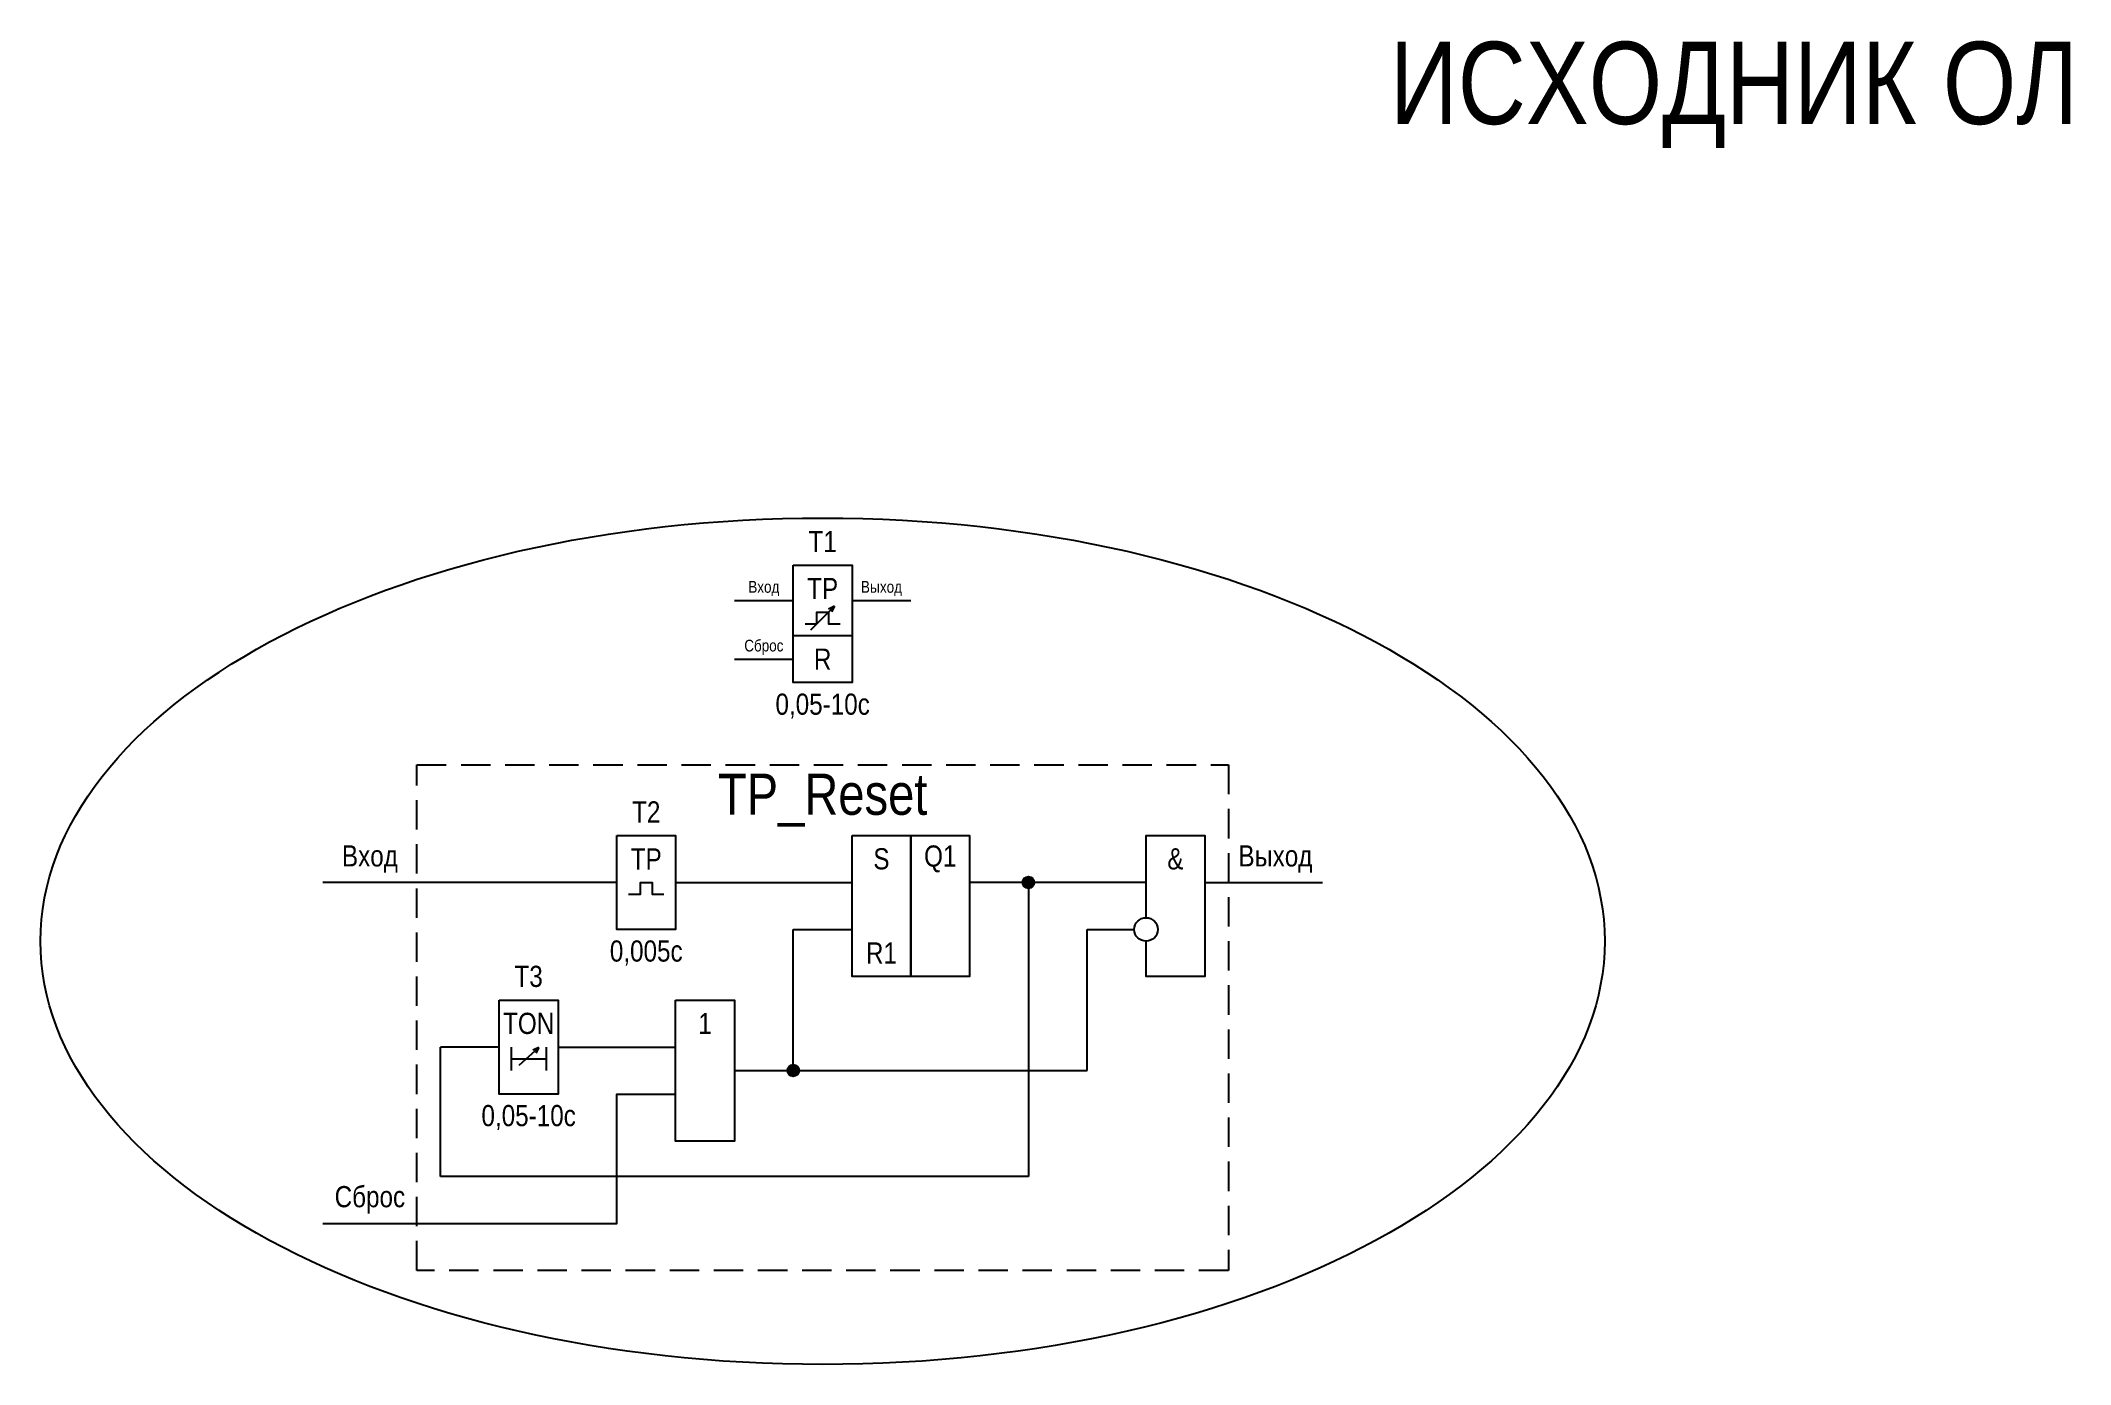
# Model space of a CAD drawing. Header units: millimetres. Extents: x -3652 to 418, y -8 to 1224.
# Drawn here: x -1583 to -1410.4, y 1107 to 1219.6 of the extents above; entities that cross this region are included whole.
import ezdxf

# ---------------------------------------------------------------- set-up
doc = ezdxf.new("R2010")
doc.units = ezdxf.units.MM
doc.linetypes.add('штриховая2', pattern=[0.375, 0.25, -0.125])
doc.styles.add('2.5_Gost_RD', font='ARIALN.TTF', dxfattribs={"height": 2.5})
doc.styles.add('3.5_Gost_RD', font='ARIALN.TTF', dxfattribs={"height": 3.5})

msp = doc.modelspace()

# ---------------------------------------------------------------- texts
at = {"ltscale": 100, "attachment_point": 5}
for s, insert, char_height, width, style in [('\\pxsm0.7;{\\C3;ИСХОДНИК ОЛ}', (-1439, 1215), 7, 340, '3.5_Gost_RD'), ('T1', (-1516.5, 1177), 1.8, 5, '2.5_Gost_RD'), ('TP', (-1516.5, 1173), 1.8, 5, '2.5_Gost_RD'), ('Вход', (-1521.5, 1173), 1, 5, '2.5_Gost_RD'), ('Выход', (-1511.5, 1173), 1, 5, '2.5_Gost_RD'), ('Сброс', (-1521.5, 1168), 1, 5, '2.5_Gost_RD'), ('R', (-1516.5, 1167), 1.8, 5, '2.5_Gost_RD'), ('0,05-10с', (-1516.5, 1163), 1.8, 5, '2.5_Gost_RD'), ('T2', (-1531.5, 1154), 1.8, 5, '2.5_Gost_RD'), ('Вход', (-1555, 1150), 1.8, 8, '2.5_Gost_RD'), ('TP', (-1531.5, 1150), 1.8, 5, '2.5_Gost_RD'), ('S', (-1511.5, 1150), 1.8, 5, '2.5_Gost_RD'), ('Q1', (-1506.5, 1150), 1.8, 5, '2.5_Gost_RD'), ('&', (-1486.5, 1150), 1.8, 5, '2.5_Gost_RD'), ('Выход', (-1478, 1150), 1.8, 8, '2.5_Gost_RD'), ('0,005с', (-1531.5, 1142), 1.8, 5, '2.5_Gost_RD'), ('R1', (-1511.5, 1142), 1.8, 5, '2.5_Gost_RD'), ('T3', (-1541.5, 1140), 1.8, 5, '2.5_Gost_RD'), ('TON', (-1541.5, 1136), 1.8, 5, '2.5_Gost_RD'), ('1', (-1526.5, 1136), 1.8, 5, '2.5_Gost_RD'), ('0,05-10с', (-1541.5, 1128), 1.8, 5, '2.5_Gost_RD'), ('Сброс', (-1555, 1121), 1.8, 8, '2.5_Gost_RD')]:
    msp.add_mtext(s, dxfattribs=dict(at, insert=insert, char_height=char_height, width=width, style=style))
at = {"color": 30, "ltscale": 100, "insert": (-1516.5, 1155), "char_height": 3.5, "width": 69, "attachment_point": 5, "style": '3.5_Gost_RD'}
msp.add_mtext('{\\C3;ТР_Reset}', dxfattribs=at)

# ---------------------------------------------------------------- blocks, each defined once
blk = doc.blocks.new('Точка')
at = {"ltscale": 100}
h = blk.add_hatch(color=256, dxfattribs=at)
h.dxf.hatch_style = 1
edge = h.paths.add_edge_path()
edge.add_arc((0, 0), 0.5, 0, 360)
blk.add_circle((0, 0), 0.5, dxfattribs=at)

# ---------------------------------------------------------------- linework, layer by layer
at = {"ltscale": 100}
for p, q in [((-1514, 1172), (-1509, 1172)), ((-1517.5, 1169.5), (-1515.5, 1171.5)), ((-1515.5, 1171.5), (-1516.01, 1171.25)), ((-1515.5, 1171.5), (-1515.74, 1171.02)), ((-1534, 1148), (-1559, 1148)), ((-1529, 1148), (-1514, 1148)), ((-1489, 1148), (-1504, 1148)), ((-1499, 1148), (-1499, 1123)), ((-1484, 1148), (-1474, 1148)), ((-1519, 1132), (-1519, 1144)), ((-1519, 1144), (-1514, 1144)), ((-1494, 1132), (-1494, 1144)), ((-1494, 1144), (-1490, 1144)), ((-1544, 1134), (-1549, 1134)), ((-1549, 1123), (-1549, 1134)), ((-1539, 1134), (-1539, 1134)), ((-1539, 1134), (-1529, 1134)), ((-1524, 1132), (-1494, 1132)), ((-1499, 1123), (-1549, 1123))]:
    msp.add_line(p, q, dxfattribs=at)
at = {"color": 3, "ltscale": 100}
msp.add_line((-1524, 1167), (-1519, 1167), dxfattribs=at)
at = {"color": 7, "ltscale": 100}
for p, q in [((-1542.3, 1132.46), (-1540.63, 1133.95)), ((-1540.63, 1133.95), (-1541.15, 1133.73)), ((-1540.63, 1133.95), (-1540.89, 1133.48))]:
    msp.add_line(p, q, dxfattribs=at)
at = {"ltscale": 100}
for points in [[(-1519, 1175), (-1514, 1175), (-1514, 1165), (-1519, 1165)], [(-1519, 1169), (-1514, 1169), (-1514, 1165), (-1519, 1165)], [(-1534, 1152), (-1529, 1152), (-1529, 1144), (-1534, 1144)], [(-1514, 1152), (-1509, 1152), (-1509, 1140), (-1514, 1140)], [(-1509, 1152), (-1504, 1152), (-1504, 1140), (-1509, 1140)], [(-1544, 1138), (-1539, 1138), (-1539, 1130), (-1544, 1130)], [(-1529, 1138), (-1524, 1138), (-1524, 1126), (-1529, 1126)]]:
    msp.add_lwpolyline(points, close=True, dxfattribs=at)
for points in [[(-1524, 1172), (-1519, 1172)], [(-1518, 1170), (-1517, 1170), (-1517, 1171), (-1516, 1171), (-1516, 1170), (-1515, 1170)], [(-1489, 1145), (-1489, 1152), (-1484, 1152), (-1484, 1140), (-1489, 1140), (-1489, 1143)], [(-1533, 1147), (-1532, 1147), (-1532, 1148), (-1531, 1148), (-1531, 1147), (-1530, 1147)], [(-1543, 1134), (-1543, 1132)], [(-1540, 1134), (-1540, 1132)], [(-1543, 1133), (-1540, 1133)], [(-1559, 1119), (-1534, 1119), (-1534, 1130), (-1529, 1130)]]:
    msp.add_lwpolyline(points, dxfattribs=at)
at = {"linetype": 'штриховая2', "ltscale": 10}
msp.add_lwpolyline([(-1551, 1158), (-1482, 1158), (-1482, 1115), (-1551, 1115)], close=True, dxfattribs=at)
at = {"ltscale": 100}
msp.add_circle((-1489, 1144), 1, dxfattribs=at)
at = {"color": 2, "ltscale": 100}
msp.add_ellipse((-1516.5, 1143), major_axis=(-66.5, 0), ratio=0.541353, dxfattribs=at)

# ---------------------------------------------------------------- block references
for p in [(-1499, 1148), (-1519, 1132)]:
    msp.add_blockref('Точка', p, dxfattribs=at)

msp.set_redraw_order([(e.dxf.handle, doc.entitydb.next_handle()) for e in msp.query("TEXT MTEXT ATTDEF DIMENSION ARC_DIMENSION")])  # texts and dimensions are drawn at this point

doc.saveas('drawing.dxf')
